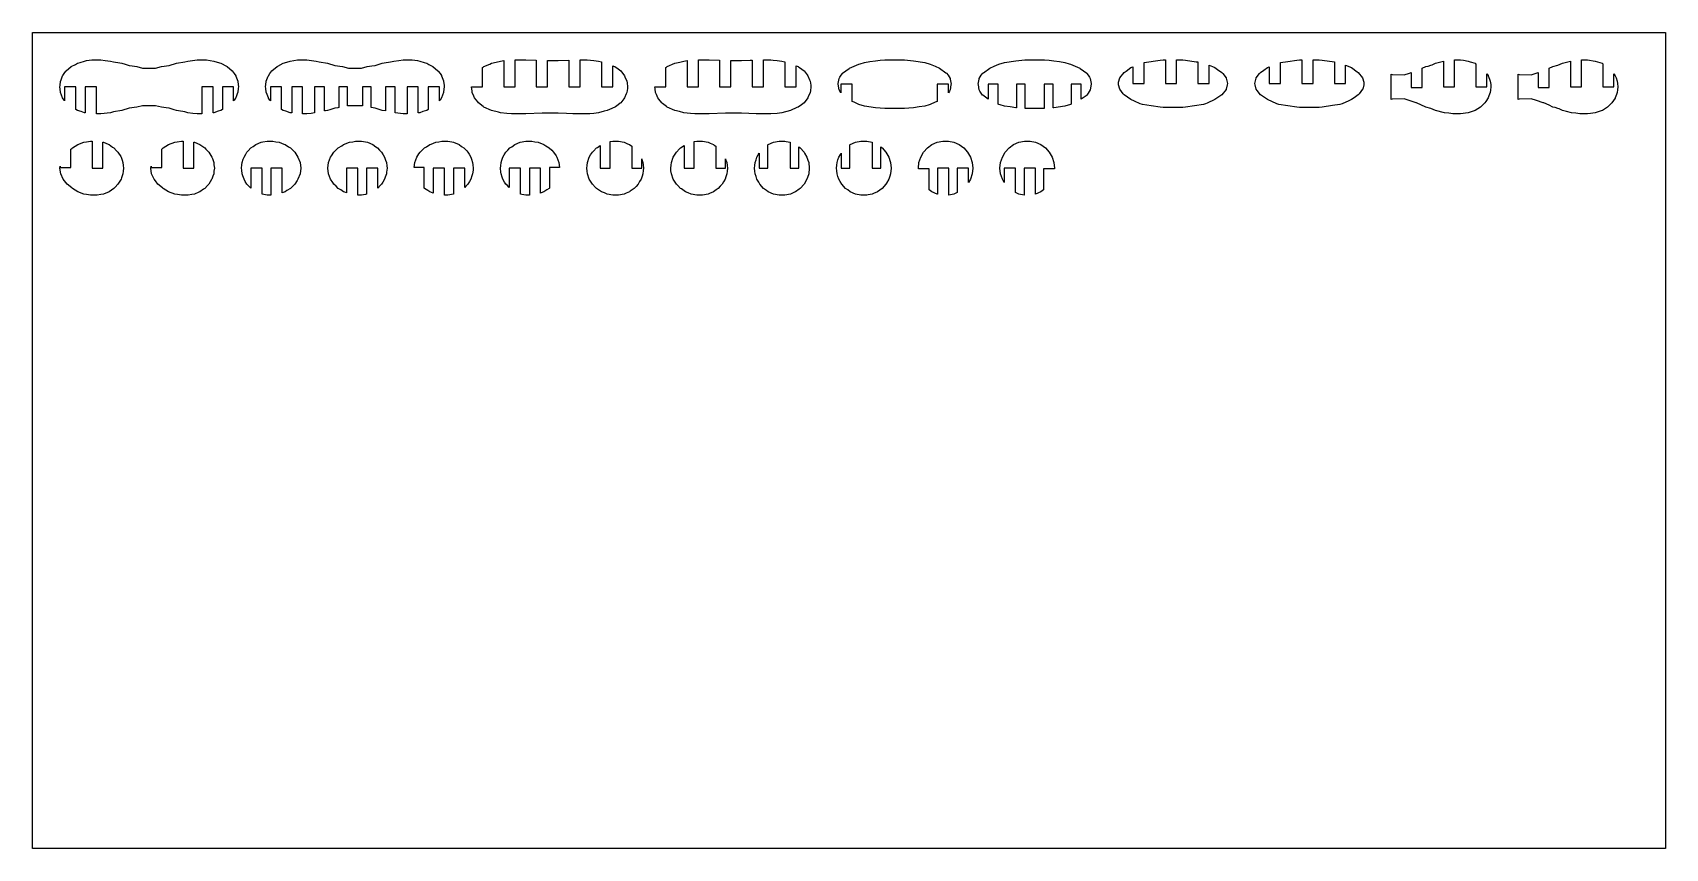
# Model space of a CAD drawing. Header units: metres. Extents: x 0 to 600, y 0 to 300.
import ezdxf

# ---------------------------------------------------------------- set-up
doc = ezdxf.new("R2010")
doc.units = ezdxf.units.M

msp = doc.modelspace()

# ---------------------------------------------------------------- linework, layer by layer
at = {"layer": 'C-1'}
for p, q in [((408.462795, 289.00233), (414.404071, 289.904984)), ((408.462795, 281.244729), (408.462795, 289.00233)), ((414.404071, 289.904984), (415.422648, 289.999816)), ((415.422648, 289.999816), (416.194323, 289.999836)), ((416.194323, 289.999836), (416.284557, 289.999838)), ((416.284557, 289.999838), (416.284557, 281.244729)), ((420.413457, 289.999942), (422.695068, 290)), ((420.413457, 281.244729), (420.413457, 289.999942)), ((422.695068, 290), (423.716163, 289.904984)), ((423.716163, 289.904984), (427.597554, 289.315601)), ((427.597554, 289.315601), (427.597554, 289.315601)), ((427.597554, 289.315601), (428.23522, 289.218773)), ((428.23522, 289.218773), (428.23522, 281.244729)), ((432.36412, 281.244729), (432.36412, 288.08882)), ((432.36412, 288.08882), (433.553735, 287.548548)), ((399.084084, 281.724349), (399.495093, 283.323846)), ((399.495093, 283.323846), (399.578143, 283.428395)), ((399.578143, 283.428395), (401.074494, 285.312096)), ((401.074494, 285.312096), (401.846434, 285.858984)), ((401.846434, 285.858984), (403.630022, 287.122582)), ((403.630022, 287.122582), (404.333894, 287.442332)), ((404.333894, 287.442332), (404.333894, 281.244729)), ((433.553735, 287.548548), (433.553735, 287.548548)), ((433.553735, 287.548548), (434.491662, 287.122582)), ((434.491662, 287.122582), (435.462837, 286.434719)), ((435.462837, 286.434719), (437.047836, 285.312096)), ((437.047836, 285.312096), (437.32952, 284.957583)), ((437.32952, 284.957583), (438.627639, 283.323846)), ((438.627639, 283.323846), (438.648975, 283.240836)), ((438.648975, 283.240836), (439.03237, 281.749177)), ((398.998798, 281.244729), (399.084084, 281.724349)), ((399.084084, 280.76511), (398.998798, 281.244729)), ((399.495093, 279.165612), (399.084084, 280.76511)), ((400.792051, 277.532918), (399.495093, 279.165612)), ((401.074494, 277.177363), (400.792051, 277.532918)), ((402.313708, 276.299431), (401.074494, 277.177363)), ((402.313709, 276.299432), (402.313708, 276.299431)), ((403.630022, 275.366877), (402.313709, 276.299432)), ((404.333894, 281.244729), (408.462795, 281.244729)), ((416.284557, 281.244729), (420.413457, 281.244729)), ((428.23522, 281.244729), (432.36412, 281.244729)), ((436.622085, 276.875812), (434.491662, 275.366877)), ((437.047836, 277.177363), (436.622085, 276.875812)), ((436.622085, 276.875812), (436.622085, 276.875812)), ((438.545827, 279.062648), (437.047836, 277.177363)), ((438.627639, 279.165613), (438.545827, 279.062648)), ((439.03237, 280.740282), (438.627639, 279.165613)), ((439.03237, 281.749177), (439.122085, 281.244729)), ((439.122085, 281.244729), (439.03237, 280.740282)), ((404.881776, 274.798239), (403.630022, 275.366877)), ((407.049986, 273.813281), (404.881776, 274.798239)), ((407.817677, 273.585141), (407.049986, 273.813281)), ((411.097231, 273.08688), (407.817677, 273.585141)), ((414.404071, 272.584475), (411.097231, 273.08688)), ((415.422648, 272.489643), (414.404071, 272.584475)), ((422.422212, 272.489466), (415.422648, 272.489643)), ((422.695068, 272.489459), (422.422212, 272.489466)), ((422.422212, 272.489466), (422.422212, 272.489466)), ((423.716163, 272.584475), (422.695068, 272.489459)), ((430.29967, 273.584168), (423.716163, 272.584475)), ((431.07083, 273.813281), (430.29967, 273.584168)), ((431.608546, 274.057488), (431.07083, 273.813281)), ((434.491662, 275.366877), (431.608546, 274.057488))]:
    msp.add_line(p, q, dxfattribs=at)
at = {"layer": 'C-10'}
for p, q in [((558.710313, 287.486229), (560.515218, 288.006611)), ((560.515218, 288.006611), (562.195644, 288.715035)), ((562.195644, 288.715035), (565.149773, 289.478212)), ((565.149773, 289.478212), (565.149773, 280.054781)), ((569.222193, 280.054781), (569.222193, 290)), ((569.222193, 290), (571.446163, 290)), ((571.446163, 290), (574.215871, 289.565346)), ((574.215871, 289.565346), (576.802655, 288.715035)), ((576.802655, 288.715035), (576.845137, 288.692248)), ((576.845137, 288.692248), (577.050711, 288.563189)), ((577.050711, 288.563189), (577.050711, 280.054781)), ((545.920316, 275.419386), (545.920316, 284.690176)), ((545.920316, 284.690176), (546.294989, 284.546105)), ((546.294989, 284.546105), (550.702314, 284.444911)), ((550.702314, 284.444911), (553.248835, 285.309728)), ((553.248835, 285.309728), (553.248835, 279.760999)), ((557.321255, 286.874035), (558.710313, 287.486229)), ((557.321255, 279.760999), (557.321255, 286.874035)), ((581.123131, 280.054781), (581.123131, 284.827976)), ((581.123131, 284.827976), (581.594735, 284.122148)), ((581.594735, 284.122148), (581.866332, 283.399861)), ((581.866332, 283.399861), (582.342367, 282.133898)), ((582.342367, 282.133898), (582.444252, 281.296271)), ((553.248835, 279.760999), (557.321255, 279.760999)), ((565.149773, 280.054781), (569.222193, 280.054781)), ((577.050711, 280.054781), (581.123131, 280.054781)), ((582.055865, 277.213741), (581.594735, 275.987414)), ((582.342367, 277.975664), (582.055865, 277.213741)), ((582.462539, 278.963645), (582.342367, 277.975664)), ((582.444252, 281.296271), (582.59526, 280.054781)), ((582.59526, 280.054781), (582.462539, 278.963645)), ((582.462539, 278.963645), (582.462539, 278.963645)), ((546.294989, 275.563457), (545.920316, 275.419386)), ((550.702314, 275.664651), (546.294989, 275.563457)), ((552.672242, 274.995649), (550.702314, 275.664651)), ((555.083028, 274.176929), (552.672242, 274.995649)), ((555.285045, 274.132937), (555.083028, 274.176929)), ((557.25466, 273.264877), (555.285045, 274.132937)), ((558.710313, 272.623333), (557.25466, 273.264877)), ((559.463075, 272.4063), (558.710313, 272.623333)), ((560.515218, 272.102951), (559.463075, 272.4063)), ((560.923044, 271.931022), (560.515218, 272.102951)), ((562.195644, 271.394526), (560.923044, 271.931022)), ((560.923044, 271.931022), (560.923044, 271.931022)), ((563.717643, 271.001329), (562.195644, 271.394526)), ((565.487052, 270.544216), (563.717643, 271.001329)), ((567.15846, 270.338072), (565.487052, 270.544216)), ((568.614577, 270.109562), (567.15846, 270.338072)), ((571.446163, 270.109562), (568.614577, 270.109562)), ((572.494305, 270.274048), (571.446163, 270.109562)), ((574.215871, 270.544216), (572.494305, 270.274048)), ((574.969259, 270.791865), (574.215871, 270.544216)), ((576.802655, 271.394526), (574.969259, 270.791865)), ((574.969259, 270.791865), (574.969259, 270.791865)), ((576.845137, 271.417314), (576.802655, 271.394526)), ((577.968608, 272.122629), (576.845137, 271.417314)), ((578.76616, 272.623333), (577.968608, 272.122629)), ((577.968608, 272.122629), (577.968608, 272.122629)), ((580.385044, 274.176929), (578.76616, 272.623333)), ((581.535433, 275.898661), (580.385044, 274.176929)), ((581.594735, 275.987414), (581.535433, 275.89866)), ((581.535433, 275.89866), (581.535433, 275.898661))]:
    msp.add_line(p, q, dxfattribs=at)
at = {"layer": 'C-11'}
for p, q in [((165.757722, 287.486229), (167.959816, 288.420254)), ((167.959816, 288.420254), (168.654804, 288.715035)), ((168.654804, 288.715035), (170.31157, 289.145667)), ((170.31157, 289.145667), (171.926201, 289.565346)), ((171.926201, 289.565346), (173.098159, 289.710774)), ((173.098159, 289.710774), (173.098159, 280.054781)), ((177.265986, 280.054781), (177.265986, 290)), ((177.265986, 290), (181.153298, 290)), ((181.153298, 290), (181.223965, 289.993979)), ((181.223965, 289.993979), (185.083997, 289.829606)), ((185.083997, 289.829606), (185.083997, 280.054781)), ((189.251824, 289.740454), (190.918361, 289.743608)), ((189.251824, 280.054781), (189.251824, 289.740454)), ((190.918361, 289.743608), (193.065681, 289.747672)), ((190.918361, 289.743608), (190.918361, 289.743608)), ((193.065681, 289.747672), (197.069834, 289.933007)), ((197.069834, 289.933007), (197.069834, 280.054781)), ((201.237662, 280.054781), (201.237662, 290)), ((201.237662, 290), (203.833628, 290)), ((203.833628, 290), (206.17452, 289.792465)), ((206.17452, 289.792465), (207.960719, 289.565346)), ((207.960719, 289.565346), (209.055672, 289.273719)), ((209.055672, 289.273719), (209.055672, 280.054781)), ((165.280149, 287.135227), (165.51665, 287.329925)), ((165.280149, 280.054781), (165.280149, 287.135227)), ((165.51665, 287.329925), (165.757722, 287.486229)), ((213.2235, 280.054781), (213.2235, 287.815299)), ((213.2235, 287.815299), (213.488932, 287.699937)), ((213.488932, 287.699937), (213.980643, 287.486229)), ((213.980643, 287.486229), (215.205669, 286.672355)), ((215.205669, 286.672355), (216.089998, 285.932634)), ((216.089998, 285.932634), (217.477854, 284.122148)), ((217.477854, 284.122148), (217.665942, 283.68616)), ((217.665942, 283.68616), (218.335593, 282.133898)), ((218.335593, 282.133898), (218.418215, 281.541833)), ((161.464178, 278.493894), (161.242851, 280.054781)), ((161.242851, 280.054781), (161.242851, 280.054781)), ((161.242851, 280.054781), (165.280149, 280.054781)), ((161.464177, 278.493893), (161.464178, 278.493894)), ((161.537658, 277.975664), (161.464177, 278.493893)), ((162.142902, 276.594891), (161.537658, 277.975664)), ((162.409183, 275.987414), (162.142902, 276.594891)), ((173.098159, 280.054781), (177.265986, 280.054781)), ((185.083997, 280.054781), (189.251824, 280.054781)), ((197.069834, 280.054781), (201.237662, 280.054781)), ((209.055672, 280.054781), (213.2235, 280.054781)), ((218.1099, 277.452506), (217.477854, 275.987414)), ((218.335593, 277.975664), (218.1099, 277.452506)), ((218.53952, 279.436985), (218.335593, 277.975664)), ((218.418215, 281.541833), (218.625733, 280.054781)), ((218.625733, 280.054781), (218.53952, 279.436985)), ((163.566144, 274.502015), (162.409183, 275.987414)), ((163.819349, 274.176929), (163.566144, 274.502015)), ((165.51665, 272.779637), (163.819349, 274.176929)), ((165.757722, 272.623332), (165.51665, 272.779637)), ((168.654804, 271.394526), (165.757722, 272.623332)), ((171.236354, 270.723523), (168.654804, 271.394526)), ((171.926201, 270.544216), (171.236354, 270.723523)), ((171.236354, 270.723523), (171.236354, 270.723523)), ((174.314495, 270.247853), (171.926201, 270.544216)), ((175.937659, 270.109562), (174.314495, 270.247853)), ((181.153298, 270.109562), (175.937659, 270.109562)), ((181.223965, 270.115583), (181.153298, 270.109562)), ((187.265842, 270.372867), (181.223965, 270.115583)), ((190.589397, 270.366577), (187.265842, 270.372867)), ((193.065681, 270.36189), (190.589397, 270.366577)), ((196.240366, 270.214947), (193.065681, 270.36189)), ((198.517197, 270.109562), (196.240366, 270.214947)), ((196.240366, 270.214947), (196.240366, 270.214947)), ((203.833628, 270.109562), (198.517197, 270.109562)), ((204.724122, 270.18851), (203.833628, 270.109562)), ((206.17452, 270.317097), (204.724122, 270.18851)), ((207.960719, 270.544216), (206.17452, 270.317097)), ((210.009757, 271.089951), (207.960719, 270.544216)), ((211.153331, 271.394527), (210.009757, 271.089951)), ((210.009757, 271.089951), (210.009757, 271.089951)), ((212.022919, 271.772467), (211.153331, 271.394527)), ((213.980643, 272.623332), (212.022919, 271.772467)), ((214.199635, 272.768825), (213.980643, 272.623332)), ((215.205669, 273.437207), (214.199635, 272.768825)), ((215.95543, 274.064365), (215.205669, 273.437207)), ((216.089999, 274.176929), (215.95543, 274.064365)), ((217.217894, 275.64829), (216.089999, 274.176929)), ((217.477854, 275.987414), (217.217894, 275.64829))]:
    msp.add_line(p, q, dxfattribs=at)
at = {"layer": 'C-12'}
for p, q in [((458.586082, 289.00233), (461.220518, 289.402579)), ((458.586082, 281.244729), (458.586082, 289.00233)), ((461.220518, 289.402579), (464.527359, 289.904984)), ((464.527359, 289.904984), (465.545935, 289.999816)), ((465.545935, 289.999816), (466.407844, 289.999838)), ((466.407844, 289.999838), (466.407844, 281.244729)), ((470.536744, 289.999942), (472.5455, 289.999993)), ((470.536744, 281.244729), (470.536744, 289.999942)), ((472.5455, 289.999993), (472.818356, 290)), ((472.5455, 289.999993), (472.5455, 289.999993)), ((472.818356, 290), (473.83945, 289.904984)), ((473.83945, 289.904984), (478.358507, 289.218774)), ((478.358507, 289.218774), (478.358507, 281.24473)), ((482.487407, 281.24473), (482.487407, 288.088821)), ((482.487407, 288.088821), (484.61495, 287.122582)), ((449.207372, 281.724349), (449.59672, 283.239553)), ((449.59672, 283.239553), (449.61838, 283.323846)), ((449.61838, 283.323846), (450.915339, 284.95654)), ((450.915339, 284.95654), (451.197781, 285.312096)), ((451.197781, 285.312096), (452.436996, 286.190028)), ((452.436996, 286.190027), (453.753309, 287.122582)), ((452.436996, 286.190028), (452.436996, 286.190027)), ((453.753309, 287.122582), (454.457182, 287.442332)), ((454.457182, 287.442332), (454.457182, 281.244729)), ((484.61495, 287.122582), (486.745373, 285.613646)), ((486.745373, 285.613646), (486.745373, 285.613646)), ((486.745373, 285.613646), (487.171123, 285.312096)), ((487.171123, 285.312096), (488.669114, 283.426811)), ((488.669114, 283.426811), (488.750927, 283.323846)), ((488.750927, 283.323846), (489.155657, 281.749177)), ((449.122085, 281.244729), (449.207372, 281.724349)), ((449.207372, 280.76511), (449.122085, 281.244729)), ((449.61838, 279.165613), (449.207372, 280.76511)), ((449.978826, 278.711861), (449.61838, 279.165613)), ((451.197781, 277.177363), (449.978826, 278.711861)), ((449.978826, 278.711861), (449.978826, 278.711861)), ((451.969721, 276.630475), (451.197781, 277.177363)), ((453.753309, 275.366877), (451.969721, 276.630475)), ((454.457182, 281.244729), (458.586082, 281.244729)), ((466.407844, 281.244729), (470.536744, 281.244729)), ((478.358507, 281.24473), (482.487407, 281.24473)), ((485.586124, 276.05474), (484.61495, 275.366877)), ((487.171123, 277.177363), (485.586124, 276.05474)), ((487.452807, 277.531876), (487.171123, 277.177363)), ((488.750927, 279.165613), (487.452807, 277.531876)), ((488.772263, 279.248623), (488.750927, 279.165613)), ((489.155657, 280.740282), (488.772263, 279.248623)), ((489.155657, 281.749177), (489.245372, 281.244729)), ((489.245372, 281.244729), (489.155657, 280.740282)), ((457.173274, 273.813281), (453.753309, 275.366877)), ((457.940964, 273.585141), (457.173274, 273.813281)), ((464.527359, 272.584475), (457.940964, 273.585141)), ((465.545935, 272.489643), (464.527359, 272.584475)), ((466.31761, 272.489623), (465.545935, 272.489643)), ((472.818356, 272.489459), (466.31761, 272.489623)), ((473.83945, 272.584475), (472.818356, 272.489459)), ((477.720842, 273.173857), (473.83945, 272.584475)), ((480.422957, 273.584168), (477.720842, 273.173857)), ((477.720842, 273.173857), (477.720842, 273.173857)), ((481.194117, 273.813281), (480.422957, 273.584168)), ((483.677022, 274.940911), (481.194117, 273.813281)), ((484.61495, 275.366877), (483.677022, 274.940911)), ((483.677022, 274.940911), (483.677022, 274.940911))]:
    msp.add_line(p, q, dxfattribs=at)
at = {"layer": 'C-2'}
for p, q in [((233.140603, 287.486229), (236.037685, 288.715035)), ((236.037685, 288.715035), (237.773751, 289.166278)), ((237.773751, 289.166278), (239.309082, 289.565346)), ((239.309082, 289.565346), (240.48104, 289.710774)), ((240.48104, 289.710774), (240.48104, 280.054781)), ((244.648868, 280.054781), (244.648868, 290)), ((244.648868, 290), (248.536179, 290)), ((248.536179, 290), (248.606846, 289.993979)), ((248.606846, 289.993979), (252.466878, 289.829606)), ((252.466878, 289.829606), (252.466878, 280.054781)), ((256.634706, 289.740454), (257.972278, 289.742985)), ((256.634706, 280.054781), (256.634706, 289.740454)), ((257.972278, 289.742985), (260.448563, 289.747672)), ((260.448563, 289.747672), (263.623247, 289.894615)), ((263.623247, 289.894615), (264.452716, 289.933007)), ((263.623247, 289.894615), (263.623247, 289.894615)), ((264.452716, 289.933007), (264.452716, 280.054781)), ((268.620543, 280.054781), (268.620543, 290)), ((268.620543, 290), (271.21651, 290)), ((271.21651, 290), (272.107004, 289.921052)), ((272.107004, 289.921052), (273.557401, 289.792465)), ((273.557401, 289.792465), (275.3436, 289.565346)), ((275.3436, 289.565346), (276.438554, 289.273719)), ((276.438554, 289.273719), (276.438554, 280.054781)), ((232.66303, 287.135227), (232.899531, 287.329925)), ((232.66303, 280.054781), (232.66303, 287.135227)), ((232.899531, 287.329925), (233.140603, 287.486229)), ((280.606381, 280.054781), (280.606381, 287.815299)), ((280.606381, 287.815299), (281.363524, 287.486229)), ((281.363524, 287.486229), (281.582516, 287.340737)), ((281.582516, 287.340737), (282.588551, 286.672355)), ((282.588551, 286.672355), (283.338311, 286.045197)), ((283.338311, 286.045197), (283.47288, 285.932633)), ((283.47288, 285.932633), (284.600775, 284.461273)), ((284.600775, 284.461273), (284.860736, 284.122148)), ((284.860736, 284.122148), (285.492781, 282.657056)), ((285.492781, 282.657056), (285.718475, 282.133898)), ((285.718475, 282.133898), (285.922401, 280.672577)), ((228.736867, 279.270999), (228.625733, 280.054781)), ((228.625733, 280.054781), (232.66303, 280.054781)), ((228.92054, 277.975664), (228.736867, 279.270999)), ((229.216065, 277.301471), (228.92054, 277.975664)), ((229.792065, 275.987414), (229.216065, 277.301471)), ((240.48104, 280.054781), (244.648868, 280.054781)), ((252.466878, 280.054781), (256.634706, 280.054781)), ((264.452716, 280.054781), (268.620543, 280.054781)), ((276.438554, 280.054781), (280.606381, 280.054781)), ((285.048824, 276.423403), (284.860736, 275.987414)), ((285.718475, 277.975664), (285.048824, 276.423403)), ((285.801097, 278.567729), (285.718475, 277.975664)), ((286.008614, 280.054781), (285.801097, 278.567729)), ((285.922401, 280.672577), (286.008614, 280.054781)), ((230.157756, 275.517909), (229.792065, 275.987414)), ((231.20223, 274.176929), (230.157756, 275.517909)), ((231.467572, 273.958488), (231.20223, 274.176929)), ((232.899531, 272.779637), (231.467572, 273.958488)), ((233.140603, 272.623333), (232.899531, 272.779637)), ((236.025329, 271.399767), (233.140603, 272.623333)), ((236.037685, 271.394526), (236.025329, 271.399767)), ((236.025329, 271.399767), (236.025329, 271.399767)), ((237.694451, 270.963895), (236.037685, 271.394526)), ((239.309082, 270.544216), (237.694451, 270.963895)), ((241.697377, 270.247853), (239.309082, 270.544216)), ((243.32054, 270.109562), (241.697377, 270.247853)), ((248.536179, 270.109562), (243.32054, 270.109562)), ((248.606846, 270.115583), (248.536179, 270.109562)), ((254.648723, 270.372867), (248.606846, 270.115583)), ((258.301242, 270.365954), (254.648723, 270.372867)), ((260.448563, 270.36189), (258.301242, 270.365954)), ((258.301242, 270.365954), (258.301242, 270.365954)), ((265.900079, 270.109562), (260.448563, 270.36189)), ((271.216509, 270.109562), (265.900079, 270.109562)), ((273.557401, 270.317097), (271.216509, 270.109562)), ((275.3436, 270.544216), (273.557401, 270.317097)), ((278.536212, 271.394526), (275.3436, 270.544216)), ((280.871813, 272.409625), (278.536212, 271.394526)), ((281.363524, 272.623333), (280.871813, 272.409625)), ((282.58855, 273.437206), (281.363524, 272.623333)), ((283.472879, 274.176927), (282.58855, 273.437206)), ((284.860736, 275.987414), (283.472879, 274.176927))]:
    msp.add_line(p, q, dxfattribs=at)
at = {"layer": 'C-3'}
for p, q in [((512.788131, 287.703262), (513.840274, 288.006611)), ((513.840274, 288.006611), (514.2481, 288.17854)), ((514.2481, 288.17854), (515.5207, 288.715035)), ((514.2481, 288.17854), (514.2481, 288.17854)), ((515.5207, 288.715035), (517.042699, 289.108232)), ((517.042699, 289.108232), (518.474829, 289.478212)), ((517.042699, 289.108232), (517.042699, 289.108232)), ((518.474829, 289.478212), (518.474829, 280.054781)), ((522.547249, 280.054781), (522.547249, 290)), ((522.547249, 290), (524.771219, 290)), ((524.771219, 290), (525.819361, 289.835514)), ((525.819361, 289.835514), (527.540927, 289.565346)), ((527.540927, 289.565346), (528.294315, 289.317697)), ((528.294315, 289.317697), (528.294316, 289.317697)), ((528.294316, 289.317697), (530.127711, 288.715035)), ((530.127711, 288.715035), (530.170193, 288.692248)), ((530.170193, 288.692248), (530.375767, 288.563188)), ((530.375767, 288.563188), (530.375767, 280.054781)), ((499.245372, 275.419386), (499.245372, 284.690175)), ((499.245372, 284.690175), (499.620045, 284.546105)), ((499.620045, 284.546105), (504.02737, 284.444911)), ((504.02737, 284.444911), (505.997298, 285.113913)), ((505.997298, 285.113913), (506.573891, 285.309728)), ((506.573891, 285.309728), (506.573891, 279.760999)), ((510.646311, 286.874035), (512.035369, 287.486229)), ((510.646311, 279.760999), (510.646311, 286.874035)), ((512.035369, 287.486229), (512.788131, 287.703262)), ((534.448187, 280.054781), (534.448187, 284.827975)), ((534.448187, 284.827975), (534.860489, 284.210901)), ((534.860489, 284.210901), (534.860489, 284.210902)), ((534.860489, 284.210902), (534.919791, 284.122148)), ((534.919791, 284.122148), (535.380921, 282.895821)), ((535.380921, 282.895821), (535.667423, 282.133898)), ((535.667423, 282.133898), (535.816999, 280.904183)), ((506.573891, 279.760999), (510.646311, 279.760999)), ((518.474829, 280.054781), (522.547249, 280.054781)), ((530.375767, 280.054781), (534.448187, 280.054781)), ((535.191388, 276.709701), (534.919791, 275.987414)), ((535.667423, 277.975664), (535.191388, 276.709701)), ((535.769308, 278.813291), (535.667423, 277.975664)), ((535.920316, 280.054781), (535.769308, 278.813291)), ((535.816999, 280.904183), (535.920316, 280.054781)), ((499.620045, 275.563457), (499.245372, 275.419386)), ((504.02737, 275.664651), (499.620045, 275.563457)), ((508.408084, 274.176929), (504.02737, 275.664651)), ((508.610101, 274.132937), (508.408084, 274.176929)), ((512.035369, 272.623333), (508.610101, 274.132937)), ((513.840274, 272.102951), (512.035369, 272.623333)), ((515.5207, 271.394526), (513.840274, 272.102951)), ((518.812108, 270.544216), (515.5207, 271.394526)), ((520.483517, 270.338072), (518.812108, 270.544216)), ((521.939633, 270.109562), (520.483517, 270.338072)), ((524.771219, 270.109562), (521.939633, 270.109562)), ((527.540927, 270.544216), (524.771219, 270.109562)), ((530.127711, 271.394526), (527.540927, 270.544216)), ((530.170193, 271.417314), (530.127711, 271.394526)), ((532.091216, 272.623333), (530.170193, 271.417314)), ((533.710101, 274.176929), (532.091216, 272.623333)), ((534.05578, 274.69429), (533.710101, 274.176929)), ((534.919791, 275.987414), (534.05578, 274.69429))]:
    msp.add_line(p, q, dxfattribs=at)
at = {"layer": 'C-4'}
for p, q in [((14.589771, 257.595791), (16.587725, 258.824597)), ((16.587725, 258.824597), (18.843822, 259.674908)), ((18.843822, 259.674908), (19.800443, 259.847036)), ((19.800443, 259.847036), (21.259462, 260.109562)), ((19.800443, 259.847036), (19.800443, 259.847036)), ((21.259462, 260.109562), (21.891788, 260.109562)), ((21.891788, 260.109562), (21.891788, 250.164343)), ((25.825533, 250.164343), (25.825533, 259.718062)), ((25.825533, 259.718062), (26.041326, 259.674908)), ((26.041326, 259.674908), (27.725446, 258.969449)), ((27.725446, 258.969449), (28.071245, 258.824597)), ((28.071245, 258.824597), (29.394382, 257.920152)), ((14.039708, 257.129898), (14.391121, 257.40903)), ((14.039708, 250.443304), (14.039708, 257.129898)), ((14.391121, 257.40903), (14.589771, 257.595791)), ((29.394382, 257.920152), (29.868899, 257.595791)), ((29.868899, 257.595791), (30.85372, 256.566742)), ((30.85372, 256.566742), (31.355722, 256.042195)), ((31.355722, 256.042195), (32.362786, 254.401101)), ((32.362786, 254.401101), (32.362786, 254.401101)), ((32.362786, 254.401101), (32.466734, 254.231709)), ((32.466734, 254.231709), (32.860051, 253.092816)), ((32.860051, 253.092816), (33.153375, 252.24346)), ((33.153375, 252.24346), (33.282705, 251.085766)), ((10, 250.164343), (10.105963, 250.885382)), ((10.305543, 248.085226), (10, 250.164343)), ((10.105963, 250.885382), (10.105963, 250.443304)), ((10.105963, 250.443304), (14.039708, 250.443304)), ((11.208816, 246.096976), (10.305543, 248.085226)), ((12.211618, 244.854742), (11.208816, 246.096976)), ((21.891788, 250.164343), (25.825533, 250.164343)), ((32.466734, 246.096976), (31.763128, 244.950391)), ((32.64915, 246.625183), (32.466734, 246.096976)), ((33.153375, 248.085226), (32.649149, 246.625184)), ((32.649149, 246.625184), (32.64915, 246.625183)), ((33.255407, 248.998553), (33.153375, 248.085226)), ((33.385641, 250.164343), (33.255407, 248.998553)), ((33.282705, 251.085766), (33.385641, 250.164343)), ((12.670342, 244.28649), (12.211618, 244.854742)), ((14.391121, 242.919656), (12.670342, 244.28649)), ((14.589771, 242.732894), (14.391121, 242.919656)), ((16.587725, 241.504088), (14.589771, 242.732894)), ((18.843822, 240.653778), (16.587725, 241.504088)), ((19.744852, 240.491653), (18.843822, 240.653778)), ((21.259462, 240.219124), (19.744852, 240.491653)), ((19.744852, 240.491653), (19.744852, 240.491653)), ((23.729066, 240.219124), (21.259462, 240.219124)), ((25.113513, 240.468232), (23.729066, 240.219124)), ((26.041326, 240.653778), (25.113513, 240.468232)), ((28.071245, 241.504088), (26.041326, 240.653778)), ((29.868899, 242.732894), (28.071245, 241.504088)), ((30.306353, 243.189995), (29.868899, 242.732894)), ((31.355722, 244.28649), (30.306353, 243.189995)), ((31.763128, 244.950391), (31.355722, 244.28649))]:
    msp.add_line(p, q, dxfattribs=at)
at = {"layer": 'C-5'}
for p, q in [((207.541738, 257.790309), (208.570991, 258.472742)), ((208.570991, 258.472742), (208.570991, 250.164343)), ((212.221609, 259.90487), (213.20384, 260.109562)), ((212.221609, 250.164343), (212.221609, 259.90487)), ((213.20384, 260.109562), (215.336154, 260.109562)), ((215.336154, 260.109562), (217.421872, 259.674908)), ((217.421872, 259.674908), (218.5931, 259.163653)), ((218.5931, 259.163653), (219.369839, 258.824597)), ((219.369839, 258.824597), (220.156611, 258.264165)), ((220.156611, 258.264165), (220.156611, 250.164343)), ((203.739521, 251.178123), (203.862218, 252.24346)), ((203.862218, 252.24346), (204.570115, 254.231709)), ((204.570115, 254.231709), (205.061949, 255.00913)), ((205.061949, 255.00913), (205.715517, 256.042195)), ((205.061949, 255.00913), (205.061949, 255.00913)), ((205.715517, 256.042195), (206.1208, 256.452964)), ((206.1208, 256.452964), (207.248364, 257.595791)), ((207.248364, 257.595791), (207.541738, 257.790309)), ((223.807229, 250.164343), (223.807229, 253.569812)), ((223.807229, 253.569812), (223.886319, 253.331163)), ((223.886319, 253.331163), (224.246792, 252.24346)), ((224.246792, 252.24346), (224.345733, 251.320549)), ((203.622763, 250.164343), (203.739521, 251.178123)), ((203.744272, 249.109316), (203.622763, 250.164343)), ((203.862218, 248.085226), (203.744272, 249.109316)), ((204.570115, 246.096976), (203.862218, 248.085226)), ((205.715517, 244.28649), (204.570115, 246.096976)), ((208.570991, 250.164343), (212.221609, 250.164343)), ((220.156611, 250.164343), (223.807229, 250.164343)), ((223.587873, 246.096976), (223.070477, 245.218367)), ((223.943974, 247.171488), (223.587873, 246.096976)), ((224.246792, 248.085226), (223.943974, 247.171488)), ((224.370276, 249.237096), (224.246792, 248.085226)), ((224.345733, 251.320549), (224.469681, 250.164343)), ((224.469681, 250.164343), (224.370276, 249.237096)), ((206.902034, 243.083913), (205.715517, 244.28649)), ((207.248364, 242.732894), (206.902034, 243.083913)), ((206.902034, 243.083913), (206.902034, 243.083913)), ((209.101664, 241.504088), (207.248364, 242.732894)), ((210.091614, 241.10186), (209.101664, 241.504088)), ((211.11812, 240.653778), (210.091614, 241.10186)), ((213.20384, 240.219124), (211.11812, 240.653778)), ((215.336154, 240.219124), (213.20384, 240.219124)), ((217.421872, 240.653778), (215.336154, 240.219124)), ((218.114922, 240.956302), (217.421872, 240.653778)), ((219.369839, 241.504088), (218.114922, 240.956302)), ((219.618787, 241.681419), (219.369839, 241.504088)), ((221.094917, 242.732894), (219.618787, 241.681419)), ((219.618787, 241.681419), (219.618787, 241.681419)), ((221.774092, 243.472427), (221.094917, 242.732894)), ((222.521713, 244.28649), (221.774092, 243.472427)), ((223.070477, 245.218367), (222.521713, 244.28649))]:
    msp.add_line(p, q, dxfattribs=at)
at = {"layer": 'C-6'}
for p, q in [((270.204175, 258.727585), (270.33828, 258.824597)), ((270.204175, 250.164343), (270.204175, 258.727585)), ((270.33828, 258.824597), (272.256392, 259.674908)), ((272.256392, 259.674908), (274.310145, 260.109562)), ((274.310145, 260.109562), (276.409779, 260.109562)), ((276.409779, 260.109562), (276.902195, 260.005347)), ((276.902195, 260.005347), (278.381485, 259.692272)), ((278.381485, 259.692272), (278.381485, 250.164343)), ((265.423808, 251.179956), (265.536071, 252.24346)), ((265.536071, 252.24346), (265.841002, 253.177886)), ((265.841002, 253.177886), (266.184895, 254.231709)), ((266.184895, 254.231709), (266.648197, 255.030709)), ((266.648197, 255.030709), (266.987994, 255.616714)), ((266.987994, 255.616714), (266.987994, 250.164343)), ((281.597666, 250.164343), (281.597666, 257.944918)), ((281.597666, 257.944918), (282.080282, 257.595791)), ((282.080282, 257.595791), (283.485212, 256.042195)), ((283.485212, 256.042195), (283.667326, 255.728125)), ((283.667326, 255.728125), (284.535029, 254.23171)), ((284.535029, 254.23171), (284.895823, 253.126094)), ((284.895823, 253.126094), (284.895823, 253.126095)), ((284.895823, 253.126095), (285.183852, 252.24346)), ((285.183852, 252.24346), (285.403323, 250.164343)), ((265.3166, 250.164343), (265.423808, 251.179956)), ((265.430462, 249.085696), (265.3166, 250.164343)), ((265.423808, 251.179956), (265.423808, 251.179956)), ((265.536071, 248.085226), (265.430462, 249.085696)), ((265.430462, 249.085696), (265.430462, 249.085696)), ((265.87038, 247.060771), (265.536071, 248.085226)), ((266.184895, 246.096976), (265.87038, 247.060771)), ((266.816514, 245.007703), (266.184895, 246.096976)), ((266.987994, 250.164343), (270.204175, 250.164343)), ((278.381485, 250.164343), (281.597666, 250.164343)), ((284.535029, 246.096977), (283.485212, 244.28649)), ((285.075249, 247.752424), (284.535029, 246.096977)), ((285.183852, 248.085226), (285.075249, 247.752424)), ((285.403323, 250.164343), (285.183852, 248.085226)), ((267.234712, 244.28649), (266.816514, 245.007703)), ((266.816514, 245.007703), (266.816514, 245.007703)), ((268.639641, 242.732894), (267.234712, 244.28649)), ((269.67091, 241.986868), (268.639641, 242.732894)), ((270.33828, 241.504088), (269.67091, 241.986868)), ((269.67091, 241.986868), (269.67091, 241.986868)), ((272.256392, 240.653778), (270.33828, 241.504088)), ((274.310145, 240.219124), (272.256392, 240.653778)), ((276.409779, 240.219124), (274.310145, 240.219124)), ((278.46353, 240.653778), (276.409779, 240.219124)), ((280.265278, 241.452503), (278.46353, 240.653778)), ((280.381642, 241.504088), (280.265278, 241.452503)), ((280.265278, 241.452503), (280.265278, 241.452503)), ((281.734926, 242.483062), (280.381642, 241.504088)), ((282.080282, 242.732894), (281.734926, 242.483062)), ((283.485212, 244.28649), (282.080282, 242.732894))]:
    msp.add_line(p, q, dxfattribs=at)
at = {"layer": 'C-7'}
for p, q in [((300.290899, 258.727585), (300.425004, 258.824597)), ((300.290899, 250.164343), (300.290899, 258.727585)), ((300.425004, 258.824597), (302.343116, 259.674908)), ((302.343116, 259.674908), (304.396869, 260.109562)), ((304.396869, 260.109562), (306.496503, 260.109562)), ((306.496503, 260.109562), (308.468209, 259.692272)), ((308.468209, 259.692272), (308.468209, 250.164343)), ((295.514423, 251.216818), (295.622795, 252.24346)), ((295.622795, 252.24346), (295.957104, 253.267915)), ((295.957104, 253.267915), (296.271619, 254.231709)), ((296.271619, 254.231709), (296.835781, 255.204648)), ((296.835781, 255.204648), (297.074718, 255.616713)), ((297.074718, 255.616713), (297.074718, 250.164343)), ((311.68439, 250.164343), (311.68439, 257.944919)), ((311.68439, 257.944919), (311.82165, 257.845624)), ((311.82165, 257.845624), (312.167006, 257.595791)), ((312.167006, 257.595791), (313.571935, 256.042195)), ((313.571935, 256.042195), (314.621753, 254.231709)), ((314.621753, 254.231709), (315.161973, 252.576262)), ((315.161973, 252.576262), (315.270576, 252.24346)), ((315.270576, 252.24346), (315.490047, 250.164343)), ((295.403323, 250.164343), (295.514423, 251.216818)), ((295.510532, 249.14873), (295.403323, 250.164343)), ((295.622795, 248.085226), (295.510532, 249.14873)), ((295.952395, 247.075204), (295.622795, 248.085226)), ((296.271619, 246.096976), (295.952395, 247.075204)), ((295.952395, 247.075204), (295.952395, 247.075204)), ((296.734921, 245.297977), (296.271619, 246.096976)), ((297.074718, 250.164343), (300.290899, 250.164343)), ((308.468209, 250.164343), (311.68439, 250.164343)), ((314.621753, 246.096976), (313.75405, 244.60056)), ((314.982546, 247.202591), (314.621753, 246.096976)), ((314.982547, 247.202591), (314.982546, 247.202591)), ((315.270576, 248.085226), (314.982547, 247.202591)), ((315.490047, 250.164343), (315.270576, 248.085226)), ((297.321435, 244.28649), (296.734921, 245.297977)), ((298.726365, 242.732894), (297.321435, 244.28649)), ((299.560176, 242.129711), (298.726365, 242.732894)), ((299.560176, 242.12971), (299.560176, 242.129711)), ((300.425004, 241.504088), (299.560176, 242.12971)), ((302.343116, 240.653778), (300.425004, 241.504088)), ((304.396869, 240.219124), (302.343116, 240.653778)), ((306.496503, 240.219124), (304.396869, 240.219124)), ((306.988919, 240.323338), (306.496503, 240.219124)), ((308.550254, 240.653778), (306.988919, 240.323338)), ((308.966711, 240.838396), (308.550254, 240.653778)), ((310.468364, 241.504087), (308.966711, 240.838396)), ((312.167006, 242.732894), (310.468364, 241.504087)), ((313.571935, 244.28649), (312.167006, 242.732894)), ((313.75405, 244.60056), (313.571935, 244.28649))]:
    msp.add_line(p, q, dxfattribs=at)
at = {"layer": 'C-8'}
for p, q in [((238.095282, 257.595791), (239.417909, 258.472742)), ((239.417909, 258.472742), (239.417909, 250.164343)), ((243.068528, 259.90487), (244.050758, 260.109562)), ((243.068528, 250.164343), (243.068528, 259.90487)), ((244.050758, 260.109562), (246.183072, 260.109562)), ((246.183072, 260.109562), (248.26879, 259.674908)), ((248.26879, 259.674908), (248.961841, 259.372383)), ((248.961841, 259.372383), (250.216757, 258.824597)), ((250.216757, 258.824597), (250.465705, 258.647267)), ((250.465705, 258.647267), (250.465705, 258.647266)), ((250.465705, 258.647266), (251.003529, 258.264164)), ((251.003529, 258.264164), (251.003529, 250.164343)), ((234.59119, 251.21937), (234.709136, 252.24346)), ((234.709136, 252.24346), (235.417033, 254.231709)), ((235.417033, 254.231709), (236.562435, 256.042195)), ((236.562435, 256.042195), (237.748952, 257.244773)), ((237.748952, 257.244773), (238.095282, 257.595791)), ((237.748952, 257.244773), (237.748952, 257.244773)), ((254.654147, 250.164343), (254.654147, 253.569816)), ((254.654147, 253.569816), (254.790892, 253.157198)), ((254.790892, 253.157198), (255.09371, 252.24346)), ((255.09371, 252.24346), (255.217194, 251.09159)), ((234.469681, 250.164343), (234.59119, 251.21937)), ((234.586439, 249.150563), (234.469681, 250.164343)), ((234.709136, 248.085226), (234.586439, 249.150563)), ((235.417033, 246.096976), (234.709136, 248.085226)), ((235.908867, 245.319556), (235.417033, 246.096976)), ((239.417909, 250.164343), (243.068528, 250.164343)), ((251.003529, 250.164343), (254.654147, 250.164343)), ((254.434791, 246.096976), (253.872901, 245.142809)), ((254.733237, 246.997523), (254.434791, 246.096976)), ((255.09371, 248.085226), (254.733237, 246.997523)), ((255.192651, 249.008136), (255.09371, 248.085226)), ((255.3166, 250.164343), (255.192651, 249.008136)), ((255.217194, 251.09159), (255.3166, 250.164343)), ((236.562435, 244.28649), (235.908867, 245.319556)), ((235.908867, 245.319556), (235.908867, 245.319556)), ((237.111796, 243.729694), (236.562435, 244.28649)), ((238.095282, 242.732894), (237.111796, 243.729694)), ((237.111796, 243.729694), (237.111796, 243.729694)), ((238.388657, 242.538377), (238.095282, 242.732894)), ((239.948582, 241.504088), (238.388657, 242.538377)), ((240.938533, 241.10186), (239.948582, 241.504088)), ((241.965038, 240.653778), (240.938533, 241.10186)), ((244.050758, 240.219124), (241.965038, 240.653778)), ((246.183072, 240.219124), (244.050758, 240.219124)), ((248.26879, 240.653778), (246.183072, 240.219124)), ((248.768028, 240.871701), (248.26879, 240.653778)), ((250.216757, 241.504088), (248.768028, 240.871702)), ((248.768028, 240.871702), (248.768028, 240.871701)), ((251.159941, 242.175936), (250.216757, 241.504088)), ((251.941835, 242.732894), (251.159941, 242.175936)), ((252.661141, 243.516125), (251.941835, 242.732894)), ((253.368632, 244.28649), (252.661141, 243.516125)), ((253.872901, 245.142809), (253.368632, 244.28649))]:
    msp.add_line(p, q, dxfattribs=at)
at = {"layer": 'C-9'}
for p, q in [((47.975412, 257.595791), (49.973366, 258.824597)), ((49.973366, 258.824597), (52.229463, 259.674908)), ((52.229463, 259.674908), (53.130493, 259.837033)), ((53.130493, 259.837033), (54.645103, 260.109562)), ((53.130493, 259.837033), (53.130493, 259.837033)), ((54.645103, 260.109562), (55.277429, 260.109562)), ((55.277429, 260.109562), (55.277429, 250.164343)), ((59.211174, 250.164343), (59.211174, 259.718062)), ((59.211174, 259.718062), (59.426967, 259.674908)), ((59.426967, 259.674908), (61.456886, 258.824597)), ((61.456886, 258.824597), (63.25454, 257.595791)), ((47.425349, 257.129898), (47.776763, 257.40903)), ((47.425349, 250.443304), (47.425349, 257.129898)), ((47.776763, 257.40903), (47.975412, 257.595791)), ((63.25454, 257.595791), (63.691994, 257.138691)), ((63.691994, 257.138691), (64.741363, 256.042195)), ((64.741363, 256.042195), (65.148769, 255.378295)), ((65.148769, 255.378295), (65.852376, 254.23171)), ((65.852376, 254.23171), (66.034791, 253.703502)), ((66.034791, 253.703502), (66.034791, 253.703502)), ((66.034791, 253.703502), (66.539016, 252.24346)), ((66.539016, 252.24346), (66.641048, 251.330134)), ((43.385641, 250.164343), (43.491604, 250.885382)), ((43.691185, 248.085226), (43.385641, 250.164343)), ((43.491604, 250.885382), (43.491604, 250.443304)), ((43.491604, 250.443304), (47.425349, 250.443304)), ((44.594457, 246.096976), (43.691185, 248.085226)), ((45.125792, 245.438777), (44.594457, 246.096976)), ((55.277429, 250.164343), (59.211174, 250.164343)), ((65.852376, 246.096976), (65.748427, 245.927584)), ((66.245693, 247.23587), (65.852376, 246.096976)), ((66.539016, 248.085226), (66.245693, 247.23587)), ((66.641646, 249.003912), (66.539016, 248.085226)), ((66.641048, 251.330134), (66.771283, 250.164343)), ((66.771283, 250.164343), (66.641645, 249.003912)), ((66.641645, 249.003912), (66.641646, 249.003912)), ((46.055982, 244.286492), (45.125792, 245.438777)), ((47.776763, 242.919656), (46.055982, 244.286492)), ((47.975412, 242.732894), (47.776763, 242.919656)), ((49.973366, 241.504088), (47.975412, 242.732894)), ((52.229463, 240.653778), (49.973366, 241.504088)), ((53.186084, 240.48165), (52.229463, 240.653778)), ((54.645103, 240.219124), (53.186084, 240.48165)), ((53.186084, 240.48165), (53.186084, 240.48165)), ((57.114708, 240.219124), (54.645103, 240.219124)), ((58.499155, 240.468232), (57.114708, 240.219124)), ((59.426967, 240.653778), (58.499155, 240.468232)), ((61.111088, 241.359237), (59.426967, 240.653778)), ((61.456886, 241.504088), (61.111088, 241.359237)), ((62.780023, 242.408533), (61.456886, 241.504088)), ((63.25454, 242.732894), (62.780023, 242.408533)), ((64.239361, 243.761944), (63.25454, 242.732894)), ((64.741363, 244.28649), (64.239361, 243.761944)), ((65.748427, 245.927585), (64.741363, 244.28649)), ((65.748427, 245.927584), (65.748427, 245.927585))]:
    msp.add_line(p, q, dxfattribs=at)
at = {"layer": 'sheet_boundary'}
for p, q in [((0, 300), (600, 300)), ((0, 0), (0, 300)), ((600, 300), (600, 0)), ((600, 0), (0, 0))]:
    msp.add_line(p, q, dxfattribs=at)
at = {"layer": 'Y-1'}
for p, q in [((301.841601, 287.642464), (303.626461, 288.453174)), ((303.626461, 288.453174), (304.060505, 288.582146)), ((304.060505, 288.582146), (305.677083, 289.062496)), ((304.060505, 288.582146), (304.060505, 288.582146)), ((305.677083, 289.062496), (307.707613, 289.370911)), ((307.707613, 289.370911), (309.755622, 289.68198)), ((309.755622, 289.68198), (311.466151, 289.841193)), ((311.466151, 289.841193), (313.172327, 290)), ((311.466151, 289.841193), (311.466151, 289.841193)), ((313.172327, 290), (320.339993, 290)), ((320.339993, 290), (323.756698, 289.68198)), ((323.756698, 289.68198), (327.835237, 289.062496)), ((327.835237, 289.062496), (329.885859, 288.453174)), ((329.885859, 288.453174), (331.630755, 287.660616)), ((296.048163, 281.244118), (296.378358, 283.100843)), ((296.378358, 283.100843), (296.631265, 283.560877)), ((296.631264, 283.560877), (297.069732, 284.358446)), ((296.631265, 283.560877), (296.631264, 283.560877)), ((297.069732, 284.358446), (297.567823, 284.985398)), ((297.567823, 284.985398), (297.650205, 285.089092)), ((297.650205, 285.089092), (300.018901, 286.766997)), ((300.0189, 286.766997), (300.206064, 286.899578)), ((300.018901, 286.766997), (300.0189, 286.766997)), ((300.206064, 286.899578), (301.841601, 287.642464)), ((331.630755, 287.660616), (331.630755, 287.660616)), ((331.630755, 287.660616), (333.306256, 286.899578)), ((333.306256, 286.899578), (335.63694, 285.248599)), ((335.63694, 285.248599), (335.862115, 285.089092)), ((335.862115, 285.089092), (336.442588, 284.358446)), ((336.442588, 284.358446), (337.133962, 283.100843)), ((337.133962, 283.100843), (337.161648, 282.945162)), ((337.161648, 282.945162), (337.503706, 281.021726)), ((296.008614, 281.021726), (296.048163, 281.244118)), ((296.378358, 278.942608), (296.008614, 281.021726)), ((296.992785, 277.82497), (296.378358, 278.942608)), ((301.160613, 281.021726), (296.992785, 281.021726)), ((296.992785, 281.021726), (296.992785, 277.82497)), ((301.160613, 274.710303), (301.160613, 281.021726)), ((336.519535, 281.021726), (332.351707, 281.021726)), ((332.351707, 281.021726), (332.351707, 274.710302)), ((336.519535, 277.82497), (336.519535, 281.021726)), ((336.881056, 278.482574), (336.519535, 277.82497)), ((337.133962, 278.942609), (336.881055, 278.482575)), ((336.881055, 278.482575), (336.881056, 278.482574)), ((337.464157, 280.799335), (337.133962, 278.942609)), ((337.503706, 281.021726), (337.464157, 280.799335)), ((301.881565, 274.382835), (301.160613, 274.710303)), ((303.626461, 273.590277), (301.881565, 274.382835)), ((301.881565, 274.382835), (301.881565, 274.382835)), ((305.677083, 272.980956), (303.626461, 273.590277)), ((309.755622, 272.361471), (305.677083, 272.980956)), ((313.172327, 272.043452), (309.755622, 272.361471)), ((320.339993, 272.043452), (313.172327, 272.043452)), ((322.046169, 272.202259), (320.339993, 272.043452)), ((323.756698, 272.361471), (322.046169, 272.202259)), ((322.046169, 272.202259), (322.046169, 272.202259)), ((325.804707, 272.672541), (323.756698, 272.361471)), ((327.835237, 272.980956), (325.804707, 272.672541)), ((329.451815, 273.461306), (327.835237, 272.980956)), ((329.885859, 273.590277), (329.451815, 273.461306)), ((329.451815, 273.461306), (329.451815, 273.461306)), ((331.670719, 274.400987), (329.885859, 273.590277)), ((332.351707, 274.710302), (331.670719, 274.400987))]:
    msp.add_line(p, q, dxfattribs=at)
at = {"layer": 'Y-2'}
for p, q in [((14.176083, 287.486229), (15.70938, 288.318658)), ((15.70938, 288.318658), (16.439491, 288.715035)), ((16.439491, 288.715035), (17.423636, 289.042452)), ((17.423636, 289.042452), (18.995344, 289.565346)), ((17.423636, 289.042452), (17.423636, 289.042452)), ((18.995344, 289.565346), (19.797341, 289.692728)), ((19.797341, 289.692728), (21.731934, 290)), ((21.731934, 290), (25.107679, 290)), ((25.107679, 290), (26.704611, 289.799384)), ((26.704611, 289.799384), (26.704611, 289.799384)), ((26.704611, 289.799384), (28.56759, 289.565346)), ((28.56759, 289.565346), (29.686427, 289.270935)), ((29.686427, 289.270935), (32.048031, 288.840914)), ((32.048031, 288.840914), (32.048031, 288.840914)), ((32.048031, 288.840914), (32.73934, 288.715035)), ((32.73934, 288.715035), (33.942354, 288.357573)), ((33.942354, 288.357573), (35.424661, 287.917121)), ((50.196764, 287.917121), (52.882086, 288.715035)), ((52.882086, 288.715035), (55.934999, 289.270935)), ((55.934999, 289.270935), (57.053836, 289.565346)), ((57.053836, 289.565346), (60.513747, 290)), ((60.513747, 290), (63.889491, 290)), ((63.889491, 290), (66.626082, 289.565346)), ((66.626082, 289.565346), (67.808414, 289.171994)), ((67.808414, 289.171994), (69.181934, 288.715035)), ((69.181934, 288.715035), (71.179867, 287.630356)), ((10.055829, 280.51733), (10.250946, 282.133898)), ((10.250946, 282.133898), (10.315645, 282.307293)), ((10.315645, 282.307293), (10.992823, 284.122148)), ((10.992823, 284.122148), (11.036186, 284.18755)), ((11.036186, 284.18755), (11.522896, 284.921638)), ((11.522896, 284.921638), (12.232345, 285.839846)), ((12.232345, 285.839846), (12.304036, 285.932633)), ((12.304036, 285.932633), (14.176083, 287.486229)), ((35.424661, 287.917121), (36.568437, 287.743394)), ((36.568437, 287.743394), (36.568437, 287.743394)), ((36.568437, 287.743394), (38.261547, 287.486229)), ((38.261547, 287.486229), (40.421491, 286.98473)), ((40.421491, 286.98473), (45.199935, 286.98473)), ((45.199935, 286.98473), (47.359879, 287.486229)), ((47.359879, 287.486229), (50.196764, 287.917121)), ((71.179867, 287.630356), (71.179867, 287.630356)), ((71.179867, 287.630356), (71.445343, 287.486229)), ((71.445343, 287.486229), (73.317389, 285.932633)), ((73.317389, 285.932633), (74.09853, 284.921637)), ((74.09853, 284.921637), (74.628603, 284.122148)), ((74.628603, 284.122148), (74.658104, 284.043082)), ((74.658104, 284.043082), (75.37048, 282.133898)), ((75.37048, 282.133898), (75.393447, 281.943615)), ((10, 280.054781), (10.055829, 280.517329)), ((10.227979, 278.165947), (10, 280.054781)), ((10.055829, 280.517329), (10.055829, 280.51733)), ((10.250946, 277.975664), (10.227979, 278.165947)), ((10.992823, 275.987414), (10.250946, 277.975664)), ((15.883832, 280.054781), (11.754932, 280.054781)), ((11.754932, 280.054781), (11.754932, 274.88761)), ((15.883832, 271.696194), (15.883832, 280.054781)), ((23.410543, 280.054781), (19.242715, 280.054781)), ((19.242715, 280.054781), (19.242715, 270.504926)), ((23.410543, 270.109562), (23.410543, 280.054781)), ((66.37871, 280.054781), (62.210883, 280.054781)), ((62.210883, 280.054781), (62.210883, 270.109562)), ((66.37871, 270.504926), (66.37871, 280.054781)), ((73.866494, 280.054781), (69.737593, 280.054781)), ((69.737593, 280.054781), (69.737593, 271.696194)), ((73.866494, 274.88761), (73.866494, 280.054781)), ((75.305781, 277.802269), (74.628603, 275.987414)), ((75.37048, 277.975664), (75.305781, 277.802269)), ((75.565597, 279.592232), (75.37048, 277.975664)), ((75.393447, 281.943615), (75.621426, 280.054781)), ((75.621426, 280.054781), (75.565597, 279.592233)), ((75.565597, 279.592233), (75.565597, 279.592232)), ((11.522896, 275.187925), (10.992823, 275.987414)), ((11.754932, 274.88761), (11.522896, 275.187925)), ((16.439491, 271.394526), (15.883832, 271.696194)), ((17.813012, 270.937568), (16.439491, 271.394526)), ((18.995344, 270.544216), (17.813012, 270.937568)), ((19.242715, 270.504926), (18.995344, 270.544216)), ((25.107679, 270.109562), (23.410543, 270.109562)), ((28.56759, 270.544216), (25.107679, 270.109562)), ((29.686427, 270.838627), (28.56759, 270.544216)), ((32.73934, 271.394526), (29.686427, 270.838627)), ((35.424661, 272.192441), (32.73934, 271.394526)), ((38.261547, 272.623333), (35.424661, 272.192441)), ((40.421491, 273.124832), (38.261547, 272.623333)), ((45.199935, 273.124832), (40.421491, 273.124832)), ((47.359879, 272.623333), (45.199935, 273.124832)), ((49.052989, 272.366168), (47.359879, 272.623333)), ((50.196764, 272.192441), (49.052989, 272.366168)), ((49.052989, 272.366168), (49.052989, 272.366168)), ((52.036656, 271.645737), (50.196764, 272.192441)), ((52.882086, 271.394526), (52.036656, 271.645737)), ((52.036656, 271.645737), (52.036656, 271.645737)), ((53.573394, 271.268647), (52.882086, 271.394526)), ((55.934999, 270.838627), (53.573394, 271.268647)), ((53.573394, 271.268647), (53.573394, 271.268647)), ((57.053836, 270.544216), (55.934999, 270.838627)), ((58.916814, 270.310178), (57.053836, 270.544216)), ((60.513747, 270.109562), (58.916814, 270.310178)), ((58.916814, 270.310178), (58.916814, 270.310178)), ((62.210883, 270.109562), (60.513747, 270.109562)), ((66.626082, 270.544216), (66.37871, 270.504926)), ((68.197789, 271.06711), (66.626082, 270.544216)), ((69.181934, 271.394526), (68.197789, 271.06711)), ((68.197789, 271.06711), (68.197789, 271.06711)), ((69.737593, 271.696194), (69.181934, 271.394526)), ((74.09853, 275.187924), (73.866494, 274.88761)), ((74.58524, 275.922012), (74.09853, 275.187924)), ((74.628603, 275.987414), (74.58524, 275.922012))]:
    msp.add_line(p, q, dxfattribs=at)
at = {"layer": 'Y-3-1'}
for p, q in [((80.231191, 257.595791), (81.054048, 258.167504)), ((81.054048, 258.167504), (81.999794, 258.824597)), ((81.999794, 258.824597), (83.996907, 259.674908)), ((83.996907, 259.674908), (84.635884, 259.804791)), ((84.635884, 259.804791), (86.135248, 260.109562)), ((86.135248, 260.109562), (88.321361, 260.109562)), ((88.321361, 260.109562), (89.377971, 259.894788)), ((89.377971, 259.894788), (90.565912, 259.674908)), ((90.565912, 259.674908), (92.294152, 259.004864)), ((92.294152, 259.004864), (92.294152, 259.004864)), ((92.294152, 259.004864), (92.759113, 258.824597)), ((92.759113, 258.824597), (93.999034, 258.040136)), ((93.999034, 258.040136), (94.701366, 257.595791)), ((76.911373, 251.438962), (76.999793, 252.24346)), ((76.999793, 252.24346), (77.404139, 253.433518)), ((77.404139, 253.433518), (77.675339, 254.231709)), ((77.675339, 254.231709), (78.29739, 255.262046)), ((78.29739, 255.262046), (78.768396, 256.042195)), ((78.768396, 256.042195), (79.182772, 256.482293)), ((79.182772, 256.482293), (79.182773, 256.482292)), ((79.182773, 256.482292), (80.231191, 257.595791)), ((94.701366, 257.595791), (95.484469, 256.83844)), ((95.484469, 256.83844), (95.484469, 256.83844)), ((95.484469, 256.83844), (96.307787, 256.042195)), ((96.307787, 256.042195), (96.721125, 255.418771)), ((96.721125, 255.418771), (97.508165, 254.231709)), ((97.508165, 254.231709), (98.25004, 252.24346)), ((98.25004, 252.24346), (98.500988, 250.164343)), ((76.771283, 250.164343), (76.911373, 251.438962)), ((76.859893, 249.358116), (76.771283, 250.164343)), ((76.999793, 248.085226), (76.859893, 249.358116)), ((77.27321, 247.28051), (76.999793, 248.085226)), ((77.675339, 246.096976), (77.27321, 247.28051)), ((78.15519, 245.302177), (77.675339, 246.096976)), ((84.287149, 250.164343), (80.158249, 250.164343)), ((80.158249, 250.164343), (80.158249, 242.810364)), ((84.287149, 240.594781), (84.287149, 250.164343)), ((91.701552, 250.164343), (87.533724, 250.164343)), ((87.533724, 250.164343), (87.533724, 240.219124)), ((91.701552, 241.094069), (91.701552, 250.164343)), ((97.508165, 246.096976), (97.18665, 245.612047)), ((98.25004, 248.085226), (97.508165, 246.096976)), ((98.500988, 250.164343), (98.25004, 248.085226)), ((78.768396, 244.28649), (78.15519, 245.302177)), ((79.488185, 243.52202), (78.768396, 244.28649)), ((80.158249, 242.810364), (79.488185, 243.52202)), ((86.135248, 240.219124), (84.287149, 240.594781)), ((87.533724, 240.219124), (86.135248, 240.219124)), ((92.759113, 241.504088), (91.701552, 241.094069)), ((93.41763, 241.920713), (92.759113, 241.504088)), ((94.701366, 242.732894), (93.41763, 241.920713)), ((93.41763, 241.920713), (93.41763, 241.920713)), ((95.440381, 243.447609), (94.701366, 242.732894)), ((96.307787, 244.28649), (95.440381, 243.447609)), ((95.440381, 243.447609), (95.440381, 243.447609)), ((97.18665, 245.612047), (96.307787, 244.28649))]:
    msp.add_line(p, q, dxfattribs=at)
at = {"layer": 'Y-3-2'}
for p, q in [((112.30061, 257.595791), (113.584346, 258.407973)), ((113.584346, 258.407973), (114.242863, 258.824597)), ((113.584346, 258.407973), (113.584346, 258.407973)), ((114.242863, 258.824597), (116.436064, 259.674908)), ((116.436064, 259.674908), (117.624005, 259.894788)), ((117.624005, 259.894788), (118.680615, 260.109562)), ((118.680615, 260.109562), (120.866728, 260.109562)), ((120.866728, 260.109562), (123.005069, 259.674908)), ((123.005069, 259.674908), (125.002182, 258.824597)), ((125.002182, 258.824597), (126.113642, 258.052367)), ((126.113642, 258.052367), (126.113642, 258.052367)), ((126.113642, 258.052367), (126.770785, 257.595791)), ((108.500988, 250.164343), (108.751936, 252.24346)), ((108.751936, 252.24346), (109.493811, 254.231709)), ((109.493811, 254.231709), (109.815326, 254.716639)), ((109.815326, 254.716639), (110.694189, 256.042195)), ((109.815326, 254.716639), (109.815326, 254.716639)), ((110.694189, 256.042195), (111.409189, 256.733683)), ((111.409189, 256.733683), (112.30061, 257.595791)), ((126.770785, 257.595791), (127.513791, 256.806666)), ((127.513791, 256.806666), (128.23358, 256.042195)), ((128.23358, 256.042195), (128.846786, 255.026509)), ((128.846786, 255.026509), (129.326637, 254.231709)), ((129.326637, 254.231709), (129.728766, 253.048176)), ((129.728766, 253.048176), (130.002183, 252.24346)), ((130.002183, 252.24346), (130.142083, 250.97057)), ((108.751936, 248.085226), (108.500988, 250.164343)), ((109.493811, 246.096976), (108.751936, 248.085226)), ((110.28085, 244.909914), (109.493811, 246.096976)), ((119.468252, 250.164343), (115.300424, 250.164343)), ((115.300424, 250.164343), (115.300424, 241.094069)), ((119.468252, 240.219124), (119.468252, 250.164343)), ((126.843727, 250.164343), (122.714827, 250.164343)), ((122.714827, 250.164343), (122.714827, 240.594781)), ((126.843727, 242.810365), (126.843727, 250.164343)), ((129.326637, 246.096976), (128.704586, 245.066639)), ((129.597837, 246.895168), (129.326637, 246.096976)), ((130.002183, 248.085226), (129.597837, 246.895168)), ((130.064389, 248.651214), (130.002183, 248.085226)), ((130.230693, 250.164343), (130.064389, 248.651214)), ((130.064389, 248.651214), (130.064389, 248.651214)), ((130.142083, 250.97057), (130.230693, 250.164343)), ((110.694189, 244.28649), (110.28085, 244.909914)), ((111.517507, 243.490245), (110.694189, 244.28649)), ((112.30061, 242.732894), (111.517507, 243.490245)), ((111.517507, 243.490245), (111.517507, 243.490245)), ((113.235616, 242.141344), (112.30061, 242.732894)), ((114.242863, 241.504088), (113.235616, 242.141344)), ((113.235616, 242.141344), (113.235616, 242.141344)), ((114.707824, 241.323822), (114.242863, 241.504088)), ((115.300424, 241.094069), (114.707824, 241.323822)), ((114.707824, 241.323822), (114.707824, 241.323822)), ((120.866728, 240.219124), (119.468252, 240.219124)), ((122.366092, 240.523895), (120.866728, 240.219124)), ((122.714827, 240.594781), (122.366092, 240.523895)), ((127.819203, 243.846394), (126.843727, 242.810365)), ((127.819204, 243.846393), (127.819203, 243.846394)), ((128.23358, 244.28649), (127.819204, 243.846393)), ((128.704586, 245.066639), (128.23358, 244.28649))]:
    msp.add_line(p, q, dxfattribs=at)
at = {"layer": 'Y-4-1'}
for p, q in [((328.798742, 257.595791), (330.490047, 258.824597)), ((330.490047, 258.824597), (332.399877, 259.674908)), ((332.399877, 259.674908), (334.444763, 260.109562)), ((334.444763, 260.109562), (336.535332, 260.109562)), ((336.535332, 260.109562), (338.580219, 259.674908)), ((338.580219, 259.674908), (340.490047, 258.824597)), ((340.490047, 258.824597), (342.181354, 257.595791)), ((325.490047, 250.164343), (325.708572, 252.24346)), ((325.708572, 252.24346), (326.354593, 254.231709)), ((326.354593, 254.231709), (327.399877, 256.042195)), ((327.399877, 256.042195), (328.798742, 257.595791)), ((342.181354, 257.595791), (343.580219, 256.042195)), ((343.580219, 256.042195), (344.625503, 254.23171)), ((344.625503, 254.23171), (345.271522, 252.24346)), ((345.271522, 252.24346), (345.490047, 250.164343)), ((325.520925, 249.870561), (325.490047, 250.164343)), ((329.475697, 249.870561), (325.520925, 249.870561)), ((329.475697, 242.241057), (329.475697, 249.870561)), ((336.667291, 250.164343), (332.499463, 250.164343)), ((332.499463, 250.164343), (332.499463, 240.63261)), ((336.667291, 240.247173), (336.667291, 250.164343)), ((343.930458, 250.164343), (339.801558, 250.164343)), ((339.801558, 250.164343), (339.801558, 241.197553)), ((343.930458, 244.893121), (343.930458, 250.164343)), ((344.625503, 246.096976), (343.930458, 244.893121)), ((345.271522, 248.085226), (344.625503, 246.096976)), ((345.490047, 250.164343), (345.271522, 248.085226)), ((330.490047, 241.504088), (329.475697, 242.241057)), ((332.399877, 240.653778), (330.490047, 241.504088)), ((332.499463, 240.63261), (332.399877, 240.653778)), ((338.580219, 240.653778), (336.667291, 240.247173)), ((339.801558, 241.197553), (338.580219, 240.653778))]:
    msp.add_line(p, q, dxfattribs=at)
at = {"layer": 'Y-4-2'}
for p, q in [((358.79874, 257.595791), (360.490047, 258.824597)), ((360.490047, 258.824597), (362.399876, 259.674908)), ((362.399876, 259.674908), (364.444763, 260.109562)), ((364.444763, 260.109562), (366.535332, 260.109562)), ((366.535332, 260.109562), (368.580217, 259.674908)), ((368.580217, 259.674908), (370.490047, 258.824597)), ((370.490047, 258.824597), (372.181353, 257.595791)), ((355.490047, 250.164343), (355.708572, 252.24346)), ((355.708572, 252.24346), (356.354591, 254.23171)), ((356.354591, 254.23171), (357.399876, 256.042195)), ((357.399876, 256.042195), (358.79874, 257.595791)), ((372.181353, 257.595791), (373.580217, 256.042195)), ((373.580217, 256.042195), (374.625502, 254.231709)), ((374.625502, 254.231709), (375.271522, 252.24346)), ((375.271522, 252.24346), (375.490047, 250.164343)), ((355.708572, 248.085226), (355.490047, 250.164343)), ((356.354591, 246.096976), (355.708572, 248.085226)), ((357.049637, 244.893121), (356.354591, 246.096976)), ((361.178537, 250.164343), (357.049637, 250.164343)), ((357.049637, 250.164343), (357.049637, 244.893121)), ((361.178537, 241.197553), (361.178537, 250.164343)), ((368.480631, 250.164343), (364.312804, 250.164343)), ((364.312804, 250.164343), (364.312804, 240.247173)), ((368.480631, 240.63261), (368.480631, 250.164343)), ((375.45917, 249.870561), (371.504397, 249.870561)), ((371.504397, 249.870561), (371.504397, 242.241057)), ((375.490047, 250.164343), (375.45917, 249.870561)), ((362.399876, 240.653778), (361.178537, 241.197553)), ((364.312804, 240.247173), (362.399876, 240.653778)), ((368.580217, 240.653778), (368.480631, 240.63261)), ((370.490047, 241.504088), (368.580217, 240.653778)), ((371.504397, 242.241057), (370.490047, 241.504088))]:
    msp.add_line(p, q, dxfattribs=at)
at = {"layer": 'Y-5-1'}
for p, q in [((143.996645, 257.595791), (144.698977, 258.040136)), ((144.698977, 258.040136), (145.938898, 258.824597)), ((145.938898, 258.824597), (146.403859, 259.004864)), ((146.403859, 259.004864), (148.132099, 259.674908)), ((146.403859, 259.004864), (146.403859, 259.004864)), ((148.132099, 259.674908), (149.32004, 259.894788)), ((149.32004, 259.894788), (150.37665, 260.109562)), ((150.37665, 260.109562), (152.562763, 260.109562)), ((152.562763, 260.109562), (154.062127, 259.804791)), ((154.062127, 259.804791), (154.701104, 259.674908)), ((154.701104, 259.674908), (156.698217, 258.824597)), ((156.698217, 258.824597), (157.643963, 258.167504)), ((157.643963, 258.167504), (158.46682, 257.595791)), ((140.230693, 250.443304), (140.447971, 252.24346)), ((140.447971, 252.24346), (141.189846, 254.231709)), ((141.189846, 254.231709), (141.976885, 255.418771)), ((141.976885, 255.418771), (142.390224, 256.042195)), ((142.390224, 256.042195), (143.213542, 256.83844)), ((143.213542, 256.83844), (143.996645, 257.595791)), ((143.213542, 256.83844), (143.213542, 256.83844)), ((158.46682, 257.595791), (159.515238, 256.482292)), ((159.515238, 256.482292), (159.515239, 256.482293)), ((159.515239, 256.482293), (159.929615, 256.042195)), ((159.929615, 256.042195), (160.400621, 255.262046)), ((160.400621, 255.262046), (161.022672, 254.231709)), ((161.022672, 254.231709), (161.293872, 253.433518)), ((161.293872, 253.433518), (161.698218, 252.24346)), ((161.698218, 252.24346), (161.786638, 251.438962)), ((143.866354, 250.443304), (140.230693, 250.443304)), ((143.866354, 242.858902), (143.866354, 250.443304)), ((151.305372, 250.164343), (147.232952, 250.164343)), ((147.232952, 250.164343), (147.232952, 241.00238)), ((151.305372, 240.219124), (151.305372, 250.164343)), ((158.773533, 250.164343), (154.605705, 250.164343)), ((154.605705, 250.164343), (154.605705, 240.634387)), ((158.773533, 243.058646), (158.773533, 250.164343)), ((161.022672, 246.096976), (160.542821, 245.302177)), ((161.424801, 247.28051), (161.022672, 246.096976)), ((161.698218, 248.085226), (161.424801, 247.28051)), ((161.838118, 249.358116), (161.698218, 248.085226)), ((161.786638, 251.438962), (161.926728, 250.164343)), ((161.926728, 250.164343), (161.838118, 249.358116)), ((143.996645, 242.732894), (143.866354, 242.858902)), ((145.280381, 241.920713), (143.996645, 242.732894)), ((145.938898, 241.504088), (145.280381, 241.920713)), ((145.280381, 241.920713), (145.280381, 241.920713)), ((147.232952, 241.00238), (145.938898, 241.504088)), ((152.562763, 240.219124), (151.305372, 240.219124)), ((154.605705, 240.634387), (152.562763, 240.219124)), ((159.209826, 243.52202), (158.773533, 243.058646)), ((159.929615, 244.28649), (159.209826, 243.52202)), ((160.542821, 245.302177), (159.929615, 244.28649))]:
    msp.add_line(p, q, dxfattribs=at)
at = {"layer": 'Y-5-2'}
for p, q in [((175.386637, 257.595791), (176.04378, 258.052367)), ((176.04378, 258.052367), (177.15524, 258.824597)), ((176.04378, 258.052367), (176.04378, 258.052367)), ((177.15524, 258.824597), (179.152353, 259.674908)), ((179.152353, 259.674908), (181.290694, 260.109562)), ((181.290694, 260.109562), (183.476806, 260.109562)), ((183.476806, 260.109562), (184.533417, 259.894788)), ((184.533417, 259.894788), (185.721357, 259.674908)), ((185.721357, 259.674908), (187.914558, 258.824597)), ((187.914558, 258.824597), (188.573076, 258.407973)), ((188.573076, 258.407973), (188.573076, 258.407973)), ((188.573076, 258.407973), (189.856811, 257.595791)), ((172.015339, 250.97057), (172.155239, 252.24346)), ((172.155239, 252.24346), (172.428656, 253.048176)), ((172.428656, 253.048176), (172.830784, 254.231709)), ((172.830784, 254.231709), (173.310635, 255.026509)), ((173.310635, 255.026509), (173.923842, 256.042195)), ((173.923842, 256.042195), (174.643631, 256.806666)), ((174.643631, 256.806666), (175.386637, 257.595791)), ((189.856811, 257.595791), (190.748232, 256.733683)), ((190.748232, 256.733683), (191.463232, 256.042195)), ((191.463232, 256.042195), (192.342096, 254.716639)), ((192.342096, 254.716639), (192.342096, 254.716639)), ((192.342096, 254.716639), (192.663611, 254.231709)), ((192.663611, 254.231709), (193.405485, 252.24346)), ((193.405485, 252.24346), (193.622763, 250.443304)), ((171.926728, 250.164343), (172.015339, 250.97057)), ((172.093033, 248.651214), (171.926728, 250.164343)), ((172.155239, 248.085226), (172.093033, 248.651214)), ((172.093033, 248.651214), (172.093033, 248.651214)), ((172.559584, 246.895168), (172.155239, 248.085226)), ((172.830784, 246.096976), (172.559584, 246.895168)), ((173.452836, 245.066639), (172.830784, 246.096976)), ((179.247751, 250.164343), (175.079924, 250.164343)), ((175.079924, 250.164343), (175.079924, 243.058647)), ((179.247751, 240.634387), (179.247751, 250.164343)), ((186.620505, 250.164343), (182.548085, 250.164343)), ((182.548085, 250.164343), (182.548085, 240.219124)), ((186.620505, 241.00238), (186.620505, 250.164343)), ((193.622763, 250.443304), (189.987103, 250.443304)), ((189.987103, 250.443304), (189.987103, 242.858902)), ((173.923842, 244.28649), (173.452836, 245.066639)), ((174.338218, 243.846393), (173.923842, 244.28649)), ((175.079924, 243.058647), (174.338218, 243.846394)), ((174.338218, 243.846394), (174.338218, 243.846393)), ((179.79133, 240.523895), (179.247751, 240.634387)), ((181.290694, 240.219124), (179.79133, 240.523895)), ((182.548085, 240.219124), (181.290694, 240.219124)), ((187.449598, 241.323822), (186.620505, 241.00238)), ((187.914558, 241.504088), (187.449598, 241.323822)), ((187.449598, 241.323822), (187.449598, 241.323822)), ((188.921806, 242.141344), (187.914558, 241.504088)), ((189.856811, 242.732894), (188.921806, 242.141344)), ((188.921806, 242.141344), (188.921806, 242.141344)), ((189.987103, 242.858902), (189.856811, 242.732894))]:
    msp.add_line(p, q, dxfattribs=at)
at = {"layer": 'Y-6'}
for p, q in [((90.062985, 287.630356), (92.060917, 288.715035)), ((92.060917, 288.715035), (93.434438, 289.171994)), ((93.434438, 289.171994), (94.616769, 289.565346)), ((94.616769, 289.565346), (97.35336, 290)), ((97.35336, 290), (100.729105, 290)), ((100.729105, 290), (104.189015, 289.565346)), ((104.189015, 289.565346), (105.307853, 289.270935)), ((105.307853, 289.270935), (108.360765, 288.715035)), ((108.360765, 288.715035), (111.046087, 287.917121)), ((125.81819, 287.917121), (127.300497, 288.357573)), ((127.300497, 288.357573), (128.503512, 288.715035)), ((128.503512, 288.715035), (129.19482, 288.840914)), ((129.19482, 288.840914), (131.556424, 289.270935)), ((129.19482, 288.840914), (129.19482, 288.840914)), ((131.556424, 289.270935), (132.675262, 289.565346)), ((132.675262, 289.565346), (134.53824, 289.799384)), ((134.53824, 289.799384), (136.135172, 290)), ((134.53824, 289.799384), (134.53824, 289.799384)), ((136.135172, 290), (139.510917, 290)), ((139.510917, 290), (141.44551, 289.692728)), ((141.44551, 289.692728), (142.247508, 289.565346)), ((142.247508, 289.565346), (143.819215, 289.042452)), ((143.819215, 289.042452), (143.819215, 289.042452)), ((143.819215, 289.042452), (144.80336, 288.715035)), ((144.80336, 288.715035), (145.533471, 288.318658)), ((145.533471, 288.318658), (147.066768, 287.486229)), ((85.849405, 281.943615), (85.872372, 282.133898)), ((85.872372, 282.133898), (86.584747, 284.043082)), ((86.584747, 284.043082), (86.614248, 284.122148)), ((86.614248, 284.122148), (87.144321, 284.921637)), ((87.144321, 284.921637), (87.925462, 285.932633)), ((87.925462, 285.932633), (89.797509, 287.486229)), ((89.797509, 287.486229), (90.062984, 287.630356)), ((90.062984, 287.630356), (90.062985, 287.630356)), ((111.046087, 287.917121), (113.882973, 287.486229)), ((113.882973, 287.486229), (116.042917, 286.98473)), ((116.042917, 286.98473), (120.82136, 286.98473)), ((120.82136, 286.98473), (122.981304, 287.486229)), ((122.981304, 287.486229), (124.674414, 287.743394)), ((124.674414, 287.743394), (125.81819, 287.917121)), ((124.674414, 287.743394), (124.674414, 287.743394)), ((147.066768, 287.486229), (148.938815, 285.932633)), ((148.938815, 285.932633), (149.010506, 285.839846)), ((149.010506, 285.839846), (149.719956, 284.921638)), ((149.719956, 284.921638), (150.206666, 284.18755)), ((150.206666, 284.18755), (150.250029, 284.122148)), ((150.250029, 284.122148), (150.927207, 282.307293)), ((150.927207, 282.307293), (150.991905, 282.133898)), ((150.991905, 282.133898), (151.187022, 280.51733)), ((85.621426, 280.054781), (85.849405, 281.943615)), ((85.677255, 279.592233), (85.621426, 280.054781)), ((85.677255, 279.592232), (85.677255, 279.592233)), ((85.872372, 277.975664), (85.677255, 279.592232)), ((85.93707, 277.802269), (85.872372, 277.975664)), ((86.614248, 275.987414), (85.93707, 277.802269)), ((91.462797, 280.054781), (87.390377, 280.054781)), ((87.390377, 280.054781), (87.390377, 274.869465)), ((91.462797, 271.719246), (91.462797, 280.054781)), ((99.17342, 280.054781), (95.239675, 280.054781)), ((95.239675, 280.054781), (95.239675, 270.44528)), ((99.17342, 270.109562), (99.17342, 280.054781)), ((107.246689, 280.054781), (103.59607, 280.054781)), ((103.59607, 280.054781), (103.59607, 270.469727)), ((107.246689, 271.191666), (107.246689, 280.054781)), ((115.698511, 280.054781), (112.48233, 280.054781)), ((112.48233, 280.054781), (112.48233, 272.41059)), ((115.698511, 273.044867), (115.698511, 280.054781)), ((124.381947, 280.054781), (121.165766, 280.054781)), ((121.165766, 280.054781), (121.165766, 273.044867)), ((124.381947, 272.41059), (124.381947, 280.054781)), ((133.268207, 280.054781), (129.617588, 280.054781)), ((129.617588, 280.054781), (129.617588, 271.191666)), ((133.268207, 270.469727), (133.268207, 280.054781)), ((141.624602, 280.054781), (137.690857, 280.054781)), ((137.690857, 280.054781), (137.690857, 270.109562)), ((141.624602, 270.44528), (141.624602, 280.054781)), ((149.4739, 280.054781), (145.40148, 280.054781)), ((145.40148, 280.054781), (145.40148, 271.719246)), ((149.4739, 274.869465), (149.4739, 280.054781)), ((150.991905, 277.975664), (150.250028, 275.987414)), ((151.014872, 278.165947), (150.991905, 277.975664)), ((151.242851, 280.054781), (151.014872, 278.165947)), ((151.187022, 280.51733), (151.187022, 280.517329)), ((151.187022, 280.517329), (151.242851, 280.054781)), ((86.657611, 275.922012), (86.614248, 275.987414)), ((87.144321, 275.187924), (86.657611, 275.922012)), ((87.390377, 274.869465), (87.144321, 275.187924)), ((92.060917, 271.394526), (91.462797, 271.719246)), ((93.045062, 271.06711), (92.060917, 271.394526)), ((94.616769, 270.544216), (93.045062, 271.06711)), ((93.045062, 271.06711), (93.045062, 271.06711)), ((95.239675, 270.44528), (94.616769, 270.544216)), ((100.729105, 270.109562), (99.17342, 270.109562)), ((102.326037, 270.310178), (100.729105, 270.109562)), ((103.59607, 270.469727), (102.326037, 270.310178)), ((102.326037, 270.310178), (102.326037, 270.310178)), ((107.669457, 271.268647), (107.246689, 271.191666)), ((108.360765, 271.394526), (107.669457, 271.268647)), ((107.669457, 271.268647), (107.669457, 271.268647)), ((109.206195, 271.645737), (108.360765, 271.394526)), ((111.046087, 272.192441), (109.206195, 271.645737)), ((109.206195, 271.645737), (109.206195, 271.645737)), ((112.189863, 272.366168), (111.046087, 272.192441)), ((112.48233, 272.41059), (112.189863, 272.366168)), ((112.189863, 272.366168), (112.189863, 272.366168)), ((116.042917, 273.124832), (115.698511, 273.044867)), ((120.82136, 273.124832), (116.042917, 273.124832)), ((121.165766, 273.044867), (120.82136, 273.124832)), ((125.81819, 272.192441), (124.381947, 272.41059)), ((128.503512, 271.394526), (125.81819, 272.192441)), ((129.617588, 271.191666), (128.503512, 271.394526)), ((136.135172, 270.109562), (133.268207, 270.469727)), ((137.690857, 270.109562), (136.135172, 270.109562)), ((142.247508, 270.544216), (141.624602, 270.44528)), ((143.429839, 270.937568), (142.247508, 270.544216)), ((144.80336, 271.394526), (143.429839, 270.937568)), ((145.40148, 271.719246), (144.80336, 271.394526)), ((149.719956, 275.187925), (149.4739, 274.869465)), ((150.250028, 275.987414), (149.719956, 275.187925))]:
    msp.add_line(p, q, dxfattribs=at)
at = {"layer": 'Y-7'}
for p, q in [((353.376657, 287.660616), (355.121553, 288.453174)), ((355.121553, 288.453174), (357.172175, 289.062496)), ((357.172175, 289.062496), (361.250714, 289.68198)), ((361.250714, 289.68198), (364.667419, 290)), ((364.667419, 290), (371.835085, 290)), ((371.835085, 290), (373.541261, 289.841193)), ((373.541261, 289.841193), (373.541261, 289.841193)), ((373.541261, 289.841193), (375.25179, 289.68198)), ((375.25179, 289.68198), (377.299799, 289.370911)), ((377.299799, 289.370911), (379.330329, 289.062496)), ((379.330329, 289.062496), (380.946907, 288.582146)), ((380.946907, 288.582146), (380.946907, 288.582146)), ((380.946907, 288.582146), (381.380951, 288.453174)), ((381.380951, 288.453174), (383.165811, 287.642464)), ((347.503706, 281.021726), (347.845764, 282.945162)), ((347.845764, 282.945162), (347.87345, 283.100843)), ((347.87345, 283.100843), (348.564824, 284.358446)), ((348.564824, 284.358446), (349.145297, 285.089092)), ((349.145297, 285.089092), (349.370472, 285.248599)), ((349.370472, 285.248599), (351.701156, 286.899578)), ((351.701156, 286.899578), (353.376657, 287.660616)), ((353.376657, 287.660616), (353.376657, 287.660616)), ((383.165811, 287.642464), (384.801348, 286.899578)), ((384.801348, 286.899578), (384.988512, 286.766997)), ((384.988512, 286.766997), (384.988511, 286.766997)), ((384.988511, 286.766997), (387.357207, 285.089092)), ((387.357207, 285.089092), (387.439589, 284.985398)), ((387.439589, 284.985398), (387.93768, 284.358446)), ((387.93768, 284.358446), (388.376148, 283.560877)), ((388.376148, 283.560877), (388.376147, 283.560877)), ((388.376147, 283.560877), (388.629054, 283.100843)), ((388.629054, 283.100843), (388.959249, 281.244118)), ((347.543255, 280.799335), (347.503706, 281.021726)), ((347.87345, 278.942609), (347.543255, 280.799335)), ((348.126357, 278.482575), (347.87345, 278.942609)), ((348.126356, 278.482574), (348.126357, 278.482575)), ((348.564824, 277.685005), (348.126356, 278.482574)), ((349.062915, 277.058053), (348.564824, 277.685005)), ((349.145297, 276.954359), (349.062915, 277.058053)), ((351.16987, 275.52022), (349.145297, 276.954359)), ((354.820488, 281.021726), (351.16987, 281.021726)), ((351.16987, 281.021726), (351.16987, 275.52022)), ((354.820488, 273.727025), (354.820488, 281.021726)), ((364.726116, 281.021726), (361.509936, 281.021726)), ((361.509936, 281.021726), (361.509936, 272.337344)), ((364.726116, 272.043452), (364.726116, 281.021726)), ((374.992569, 281.021726), (371.776388, 281.021726)), ((371.776388, 281.021726), (371.776388, 272.043452)), ((374.992569, 272.337344), (374.992569, 281.021726)), ((385.332635, 281.021726), (381.682016, 281.021726)), ((381.682016, 281.021726), (381.682016, 273.727026)), ((385.332635, 275.520219), (385.332635, 281.021726)), ((387.132033, 276.794853), (385.332635, 275.520219)), ((387.357207, 276.954359), (387.132033, 276.794853)), ((387.93768, 277.685005), (387.357207, 276.954359)), ((388.629054, 278.942608), (387.93768, 277.685005)), ((388.998798, 281.021726), (388.629054, 278.942608)), ((388.959249, 281.244118), (388.998798, 281.021726)), ((355.121553, 273.590277), (354.820488, 273.727025)), ((355.555597, 273.461306), (355.121553, 273.590277)), ((357.172175, 272.980956), (355.555597, 273.461306)), ((355.555597, 273.461306), (355.555597, 273.461306)), ((359.202705, 272.672541), (357.172175, 272.980956)), ((361.250714, 272.361471), (359.202705, 272.672541)), ((361.509936, 272.337344), (361.250714, 272.361471)), ((371.776388, 272.043452), (364.726116, 272.043452)), ((375.25179, 272.361471), (374.992569, 272.337344)), ((379.330329, 272.980956), (375.25179, 272.361471)), ((381.380951, 273.590277), (379.330329, 272.980956)), ((381.682016, 273.727026), (381.380951, 273.590277))]:
    msp.add_line(p, q, dxfattribs=at)

doc.saveas('drawing.dxf')
